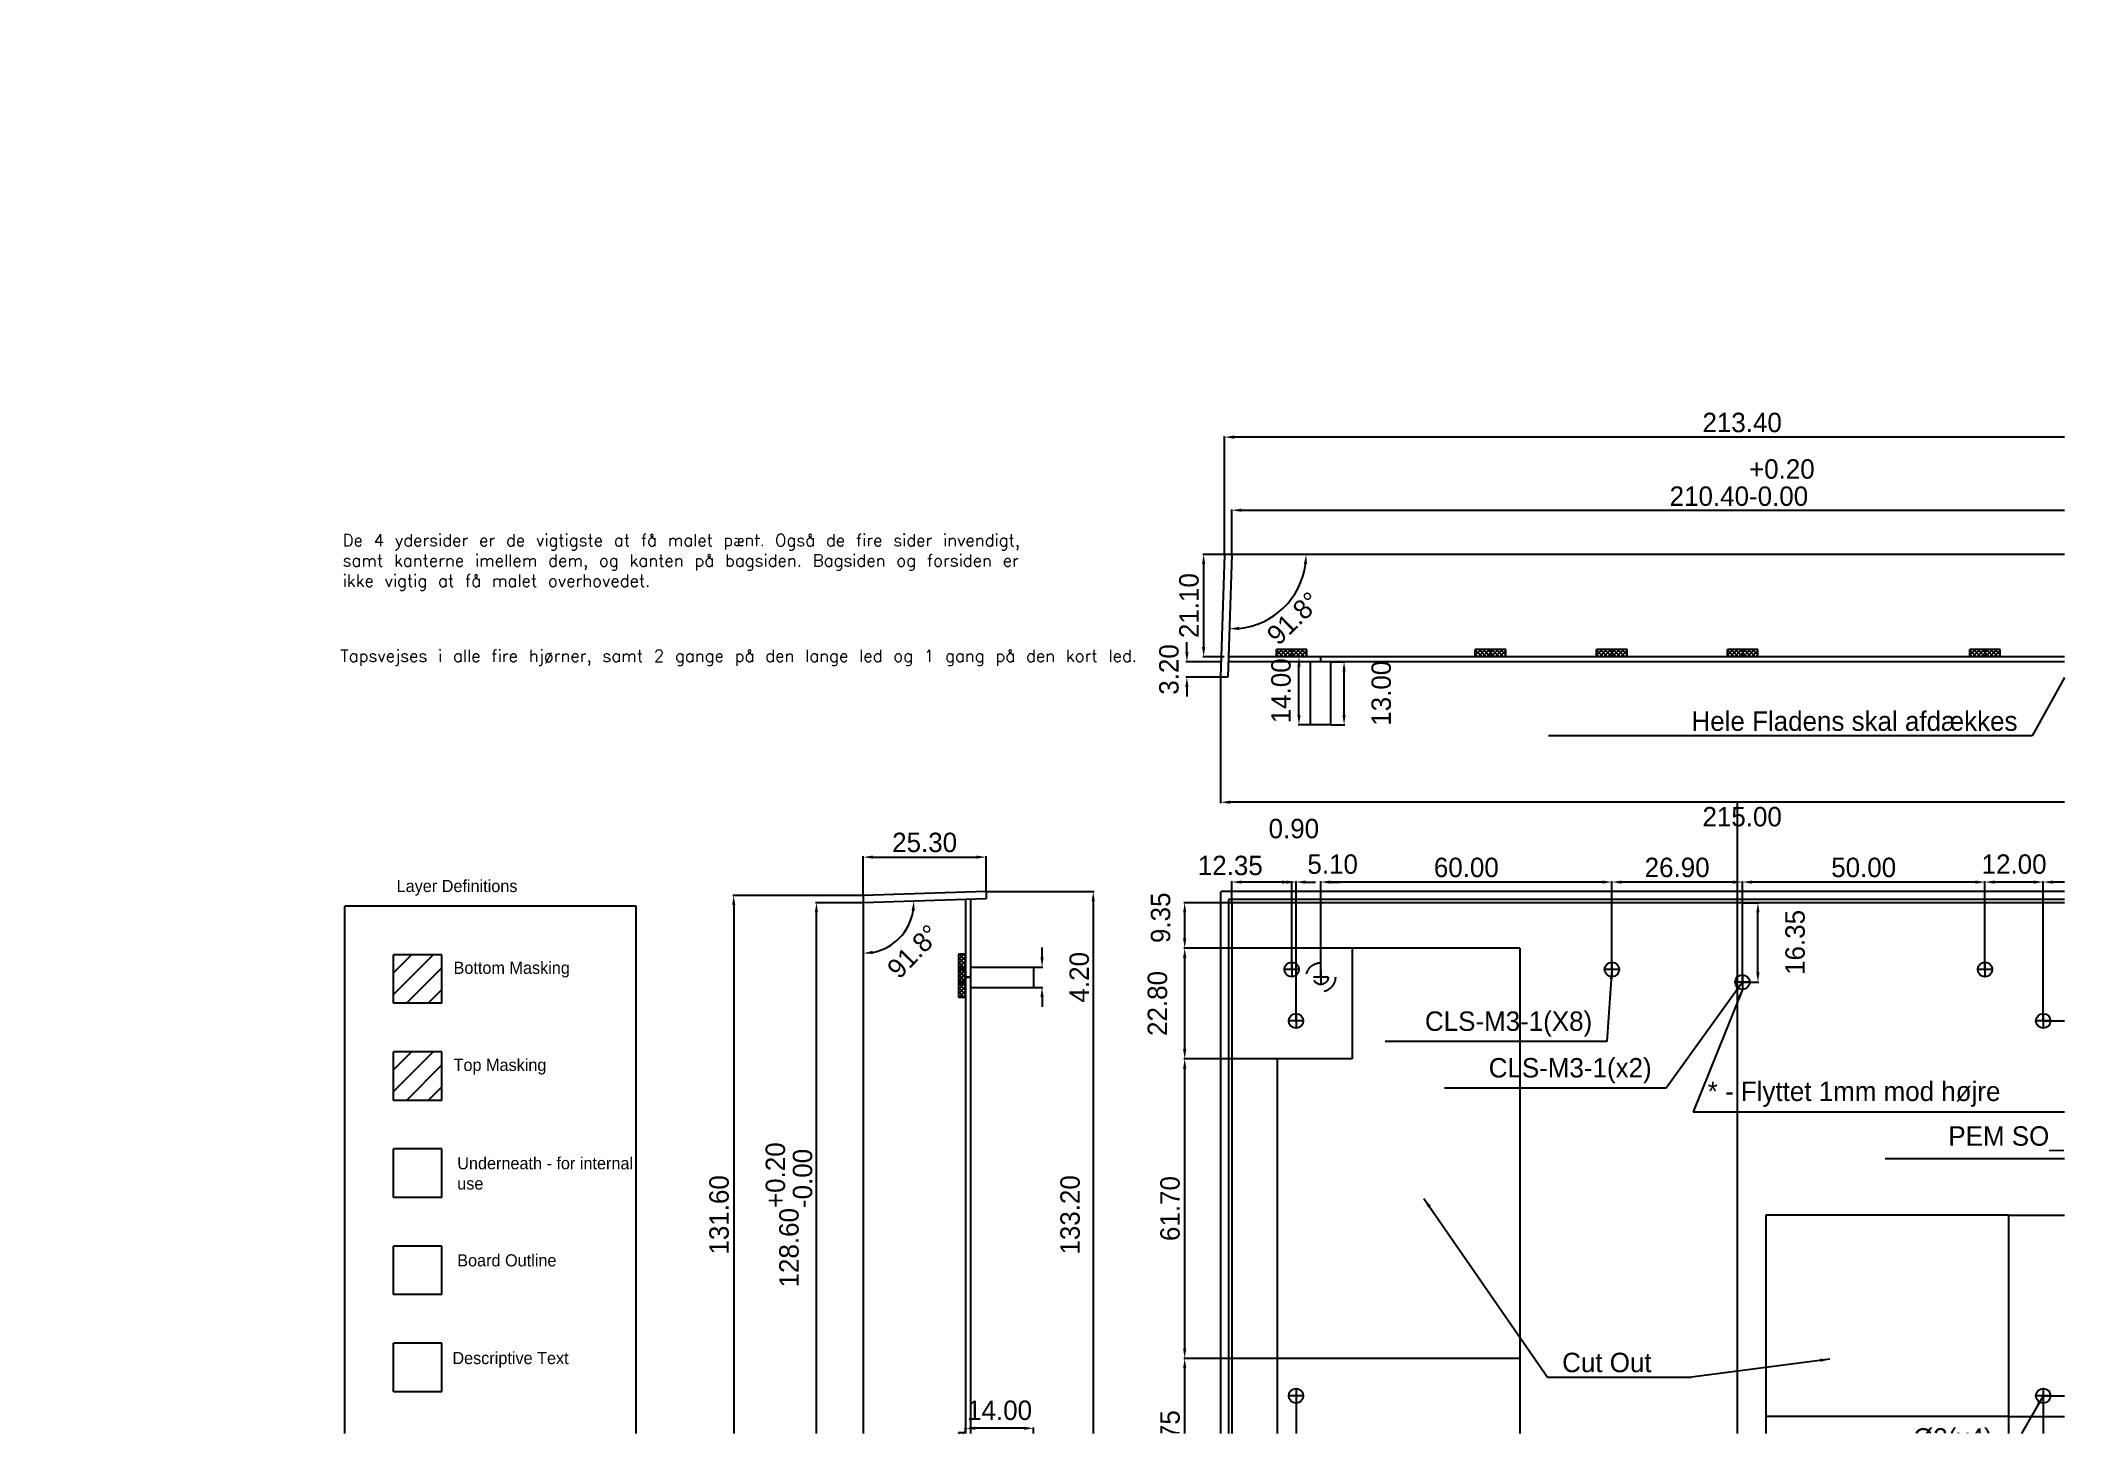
# Paper-space layout 'Layout1' of a CAD drawing. Header units: millimetres. Extents: x 28 to 255, y 20 to 176.
# The model-space entities are those that its viewports show. They can reach past a viewport. Long polylines and large blocks are cut down to what shows.
import ezdxf

# ---------------------------------------------------------------- set-up
doc = ezdxf.new("R2010")
doc.units = ezdxf.units.MM
doc.header["$MEASUREMENT"] = 0
doc.linetypes.add('ACAD_ISO03W100', pattern=[30, 12, -18])
for name, color, linetype in [('Bottom Masking', 10, 'Continuous'), ('Descriptive Text', 8, 'Continuous'), ('Dimensions', 140, 'Continuous'), ('display_hidden', 2, 'ACAD_ISO03W100'), ('Main Layer', 250, 'Continuous'), ('Top Masking', 200, 'Continuous'), ('underneath', 9, 'Continuous')]:
    doc.layers.add(name, color=color, linetype=linetype)
doc.layers.get('display_hidden').off()
doc.styles.add('DK-Audio', font='ARIAL.TTF')
doc.dimstyles.new('DK-audio', dxfattribs={"dimtxt": 4, "dimasz": 2, "dimexe": 0.18, "dimexo": 0.0625, "dimgap": 1, "dimtad": 2, "dimzin": 0, "dimdsep": 46, "dimtxsty": 'Standard', "dimcen": 5, "dimadec": 1, "dimazin": 0, "dimtfac": 1, "dimtofl": 0, "dimtmove": 2, "dimatfit": 3, "dimfxl": 0, "dimtolj": 1, "dimtzin": 0, "dimarcsym": 0})

psp = doc.layouts.get("Layout1")

msp = doc.modelspace()

# ---------------------------------------------------------------- texts
at = {"insert": (84.465, 78.938), "char_height": 2.5, "width": 25.4979, "attachment_point": 1}
msp.add_mtext('Board Outline', dxfattribs=at)
at = {"layer": 'Bottom Masking', "insert": (83.707, 139.199), "char_height": 2.5, "width": 22.8485, "attachment_point": 1}
msp.add_mtext('Bottom Masking', dxfattribs=at)
at = {"layer": 'Descriptive Text', "ltscale": 0.1, "char_height": 2.5, "attachment_point": 1, "style": 'DK-Audio'}
for s, insert, width in [('{\\Ftxt.shx;De 4 ydersider er de vigtigste at få malet pænt. Også de fire sider invendigt, samt kanterne imellem dem, og kanten på bagsiden. Bagsiden og forsiden er ikke vigtig at få malet overhovedet.}', (60.839, 227.267), 151.31932), ('{\\Ftxt.shx;Tapsvejses i alle fire hjørner, samt 2 gange på den lange led og 1 gang på den kort led.}', (60.392, 203.461), 160.81644)]:
    msp.add_mtext(s, dxfattribs=dict(at, insert=insert, width=width))
at = {"layer": 'Descriptive Text', "ltscale": 0.1, "char_height": 4}
for s, insert, attachment_point in [('\\A1;Hele Fladens skal afdækkes', (406.05, 186.7), 9), ('CLS-M3-1(X8)', (318.4, 123.75), 9), ('\\A1;CLS-M3-1(x2)', (330.65, 114.15), 9), ('* - Flyttet 1mm mod højre', (342.2, 109.3), 7), ('PEM SO_M3-14(x4)', (439.95, 100.1), 9), ('Cut Out', (312.2, 54.6), 7), ('Ø3(x4)', (400.9, 37.9), 9)]:
    msp.add_mtext(s, dxfattribs=dict(at, insert=insert, attachment_point=attachment_point))
at = {"layer": 'Descriptive Text', "char_height": 2.5, "attachment_point": 1}
for s, insert, width in [('Layer Definitions', (71.976, 156.05), 44.3157), ('Descriptive Text', (83.466, 58.815), 25.4979)]:
    msp.add_mtext(s, dxfattribs=dict(at, insert=insert, width=width))
at = {"layer": 'Top Masking', "insert": (83.707, 119.199), "char_height": 2.5, "width": 22.8485, "attachment_point": 1}
msp.add_mtext('Top Masking', dxfattribs=at)
at = {"layer": 'underneath', "insert": (84.465, 98.938), "char_height": 2.5, "width": 36.8508, "attachment_point": 1}
msp.add_mtext('Underneath - for internal use', dxfattribs=at)

# ---------------------------------------------------------------- blocks, each defined once
blk = doc.blocks.new('*D20')
at = {"layer": 'DEFPOINTS', "color": 0, "ltscale": 0.1}
for p in [(303.45, 57.5), (348.35, 39), (303.45, 12.25)]:
    blk.add_point(p, dxfattribs=at)
at = {"layer": 'Dimensions', "color": 0, "lineweight": -2, "ltscale": 0.1}
for p, q in [((303.45, 57.44), (303.45, 12.07)), ((348.35, 38.94), (348.35, 12.07)), ((346.35, 12.25), (305.45, 12.25))]:
    blk.add_line(p, q, dxfattribs=at)
at = {"layer": 'Dimensions', "color": 0, "ltscale": 0.1}
for points in [[(305.45, 12.58), (305.45, 11.92), (303.45, 12.25)], [(346.35, 12.58), (346.35, 11.92), (348.35, 12.25)]]:
    blk.add_solid(points, dxfattribs=at)
at = {"layer": 'Dimensions', "color": 0, "ltscale": 0.1, "insert": (325.9, 9.25), "char_height": 4, "attachment_point": 5}
blk.add_mtext('\\A1;44.90', dxfattribs=at)
blk = doc.blocks.new('*D21')
at = {"layer": 'DEFPOINTS', "color": 0, "ltscale": 0.1}
for p in [(241.8, 197.8), (456.8, 197.8), (241.8, 172.05)]:
    blk.add_point(p, dxfattribs=at)
at = {"layer": 'Dimensions', "color": 0, "lineweight": -2, "ltscale": 0.1}
for p, q in [((241.8, 197.74), (241.8, 171.87)), ((456.8, 197.74), (456.8, 171.87)), ((454.8, 172.05), (243.8, 172.05))]:
    blk.add_line(p, q, dxfattribs=at)
at = {"layer": 'Dimensions', "color": 0, "ltscale": 0.1}
for points in [[(243.8, 172.38), (243.8, 171.72), (241.8, 172.05)], [(454.8, 172.38), (454.8, 171.72), (456.8, 172.05)]]:
    blk.add_solid(points, dxfattribs=at)
at = {"layer": 'Dimensions', "color": 0, "ltscale": 0.1, "insert": (349.3, 169.05), "char_height": 4, "attachment_point": 5}
blk.add_mtext('\\A1;215.00', dxfattribs=at)
blk = doc.blocks.new('*D22')
at = {"layer": 'DEFPOINTS', "color": 0, "ltscale": 0.1}
for p in [(454.5, 232.2), (244.1, 223.1), (454.5, 223.1)]:
    blk.add_point(p, dxfattribs=at)
at = {"layer": 'Dimensions', "color": 0, "lineweight": -2, "ltscale": 0.1}
for p, q in [((244.1, 223.16), (244.1, 232.38)), ((246.1, 232.2), (452.5, 232.2)), ((454.5, 223.16), (454.5, 232.38))]:
    blk.add_line(p, q, dxfattribs=at)
at = {"layer": 'Dimensions', "color": 0, "ltscale": 0.1}
for points in [[(246.1, 232.53), (246.1, 231.87), (244.1, 232.2)], [(452.5, 232.53), (452.5, 231.87), (454.5, 232.2)]]:
    blk.add_solid(points, dxfattribs=at)
at = {"layer": 'Dimensions', "color": 0, "ltscale": 0.1, "insert": (349.3, 237.87), "char_height": 4, "attachment_point": 5}
blk.add_mtext('210.40\\S+0.20^ -0.00;', dxfattribs=at)
blk = doc.blocks.new('*D23')
at = {"layer": 'DEFPOINTS', "color": 0, "ltscale": 0.1}
for p in [(242.6, 247.25), (242.6, 223.1), (456, 223.1)]:
    blk.add_point(p, dxfattribs=at)
at = {"layer": 'Dimensions', "color": 0, "lineweight": -2, "ltscale": 0.1}
for p, q in [((242.6, 223.16), (242.6, 247.43)), ((454, 247.25), (244.6, 247.25)), ((456, 223.16), (456, 247.43))]:
    blk.add_line(p, q, dxfattribs=at)
at = {"layer": 'Dimensions', "color": 0, "ltscale": 0.1}
for points in [[(244.6, 247.58), (244.6, 246.92), (242.6, 247.25)], [(454, 247.58), (454, 246.92), (456, 247.25)]]:
    blk.add_solid(points, dxfattribs=at)
at = {"layer": 'Dimensions', "color": 0, "ltscale": 0.1, "insert": (349.3, 250.25), "char_height": 4, "attachment_point": 5}
blk.add_mtext('\\A1;213.40', dxfattribs=at)
blk = doc.blocks.new('*D24')
at = {"layer": 'DEFPOINTS', "color": 0, "ltscale": 0.1}
for p in [(242.6, 223.1), (244.1, 223.1), (456, 223.1), (251.48, 209.67), (243.3, 197.8)]:
    blk.add_point(p, dxfattribs=at)
at = {"layer": 'Dimensions', "color": 0, "lineweight": -2, "ltscale": 0.1}
blk.add_arc((244.1, 223.1), 15.33, 275.6705, 352.5183, dxfattribs=at)
at = {"layer": 'Dimensions', "color": 0, "ltscale": 0.1}
for points in [[(258.96, 221.13), (259.63, 221.08), (259.43, 223.1)], [(245.63, 207.51), (245.6, 208.18), (243.62, 207.78)]]:
    blk.add_solid(points, dxfattribs=at)
at = {"layer": 'Dimensions', "color": 0, "ltscale": 0.1, "insert": (256.85, 209.94), "char_height": 4, "attachment_point": 5, "rotation": 44.0944}
blk.add_mtext('\\A1;91.8°', dxfattribs=at)
blk = doc.blocks.new('*D25')
at = {"layer": 'DEFPOINTS', "color": 0, "ltscale": 0.1}
for p in [(257.35, 49.8), (256.45, 35.6), (256.45, 12.25)]:
    blk.add_point(p, dxfattribs=at)
at = {"layer": 'Dimensions', "color": 0, "lineweight": -2, "ltscale": 0.1}
for p, q in [((257.35, 49.74), (257.35, 12.07)), ((256.45, 35.54), (256.45, 12.07)), ((254.45, 12.25), (252.45, 12.25)), ((259.35, 12.25), (261.35, 12.25))]:
    blk.add_line(p, q, dxfattribs=at)
at = {"layer": 'Dimensions', "color": 0, "ltscale": 0.1}
for points in [[(254.45, 12.58), (254.45, 11.92), (256.45, 12.25)], [(259.35, 12.58), (259.35, 11.92), (257.35, 12.25)]]:
    blk.add_solid(points, dxfattribs=at)
at = {"layer": 'Dimensions', "color": 0, "ltscale": 0.1, "insert": (256.9, -3.9), "char_height": 4, "attachment_point": 5}
blk.add_mtext('\\A1;0.90', dxfattribs=at)
blk = doc.blocks.new('*D26')
at = {"layer": 'DEFPOINTS', "color": 0, "ltscale": 0.1}
for p in [(193.45, 153.65), (193.45, 20.45), (215.55, 20.45)]:
    blk.add_point(p, dxfattribs=at)
at = {"layer": 'Dimensions', "color": 0, "lineweight": -2, "ltscale": 0.1}
for p, q in [((193.51, 153.65), (215.73, 153.65)), ((215.55, 151.65), (215.55, 22.45)), ((193.51, 20.45), (215.73, 20.45))]:
    blk.add_line(p, q, dxfattribs=at)
at = {"layer": 'Dimensions', "color": 0, "ltscale": 0.1}
for points in [[(215.22, 151.65), (215.88, 151.65), (215.55, 153.65)], [(215.22, 22.45), (215.88, 22.45), (215.55, 20.45)]]:
    blk.add_solid(points, dxfattribs=at)
at = {"layer": 'Dimensions', "color": 0, "ltscale": 0.1, "insert": (210.8, 87.05), "char_height": 4, "attachment_point": 5, "rotation": 90}
blk.add_mtext('\\A1;133.20', dxfattribs=at)
blk = doc.blocks.new('*D27')
at = {"layer": 'DEFPOINTS', "color": 0, "ltscale": 0.1}
for p in [(189.25, 43.1), (189.25, 40.2), (203.25, 40.2)]:
    blk.add_point(p, dxfattribs=at)
at = {"layer": 'Dimensions', "color": 0, "lineweight": -2, "ltscale": 0.1}
for p, q in [((189.25, 40.26), (189.25, 43.28)), ((201.25, 43.1), (191.25, 43.1)), ((203.25, 40.26), (203.25, 43.28))]:
    blk.add_line(p, q, dxfattribs=at)
at = {"layer": 'Dimensions', "color": 0, "ltscale": 0.1}
for points in [[(191.25, 43.43), (191.25, 42.77), (189.25, 43.1)], [(201.25, 43.43), (201.25, 42.77), (203.25, 43.1)]]:
    blk.add_solid(points, dxfattribs=at)
at = {"layer": 'Dimensions', "color": 0, "ltscale": 0.1, "insert": (196.25, 46.78), "char_height": 4, "attachment_point": 5}
blk.add_mtext('\\A1;14.00', dxfattribs=at)
blk = doc.blocks.new('*D29')
at = {"layer": 'DEFPOINTS', "color": 0, "ltscale": 0.1}
for p in [(168.15, 152.85), (141.45, 21.25), (168.15, 21.25)]:
    blk.add_point(p, dxfattribs=at)
at = {"layer": 'Dimensions', "color": 0, "lineweight": -2, "ltscale": 0.1}
for p, q in [((168.09, 152.85), (141.27, 152.85)), ((141.45, 150.85), (141.45, 23.25)), ((168.09, 21.25), (141.27, 21.25))]:
    blk.add_line(p, q, dxfattribs=at)
at = {"layer": 'Dimensions', "color": 0, "ltscale": 0.1}
for points in [[(141.12, 150.85), (141.78, 150.85), (141.45, 152.85)], [(141.12, 23.25), (141.78, 23.25), (141.45, 21.25)]]:
    blk.add_solid(points, dxfattribs=at)
at = {"layer": 'Dimensions', "color": 0, "ltscale": 0.1, "insert": (138.45, 87.05), "char_height": 4, "attachment_point": 5, "rotation": 90}
blk.add_mtext('\\A1;131.60', dxfattribs=at)
blk = doc.blocks.new('*D30')
at = {"layer": 'DEFPOINTS', "color": 0, "ltscale": 0.1}
for p in [(168.15, 152.85), (168.15, 151.35), (193.45, 152.15), (173.46, 142.38), (168.15, 21.25)]:
    blk.add_point(p, dxfattribs=at)
at = {"layer": 'Dimensions', "color": 0, "lineweight": -2, "ltscale": 0.1}
blk.add_arc((168.15, 151.35), 10.42, 281.0136, 350.7975, dxfattribs=at)
at = {"layer": 'Dimensions', "color": 0, "ltscale": 0.1}
for points in [[(178.1, 149.7), (178.77, 149.66), (178.57, 151.68)], [(170.17, 140.79), (170.11, 141.45), (168.15, 140.93)]]:
    blk.add_solid(points, dxfattribs=at)
at = {"layer": 'Dimensions', "color": 0, "ltscale": 0.1, "insert": (178.51, 141.31), "char_height": 4, "attachment_point": 5, "rotation": 45.9056}
blk.add_mtext('\\A1;91.8°', dxfattribs=at)
blk = doc.blocks.new('*D31')
at = {"layer": 'DEFPOINTS', "color": 0, "ltscale": 0.1}
for p in [(158.5, 151.35), (168.15, 151.35), (168.15, 22.75)]:
    blk.add_point(p, dxfattribs=at)
at = {"layer": 'Dimensions', "color": 0, "lineweight": -2, "ltscale": 0.1}
for p, q in [((168.09, 151.35), (158.32, 151.35)), ((158.5, 24.75), (158.5, 149.35)), ((168.09, 22.75), (158.32, 22.75))]:
    blk.add_line(p, q, dxfattribs=at)
at = {"layer": 'Dimensions', "color": 0, "ltscale": 0.1}
for points in [[(158.17, 149.35), (158.83, 149.35), (158.5, 151.35)], [(158.17, 24.75), (158.83, 24.75), (158.5, 22.75)]]:
    blk.add_solid(points, dxfattribs=at)
at = {"layer": 'Dimensions', "color": 0, "ltscale": 0.1, "insert": (152.83, 87.05), "char_height": 4, "attachment_point": 5, "rotation": 90}
blk.add_mtext('\\A1;128.60\\S+0.20^ -0.00;', dxfattribs=at)
blk = doc.blocks.new('*D34')
at = {"layer": 'DEFPOINTS', "color": 0, "ltscale": 0.1}
for p in [(193.45, 160.75), (168.15, 152.85), (193.45, 153.65)]:
    blk.add_point(p, dxfattribs=at)
at = {"layer": 'Dimensions', "color": 0, "lineweight": -2, "ltscale": 0.1}
for p, q in [((168.15, 152.91), (168.15, 160.93)), ((170.15, 160.75), (191.45, 160.75)), ((193.45, 153.71), (193.45, 160.93))]:
    blk.add_line(p, q, dxfattribs=at)
at = {"layer": 'Dimensions', "color": 0, "ltscale": 0.1}
for points in [[(170.15, 161.08), (170.15, 160.42), (168.15, 160.75)], [(191.45, 161.08), (191.45, 160.42), (193.45, 160.75)]]:
    blk.add_solid(points, dxfattribs=at)
at = {"layer": 'Dimensions', "color": 0, "ltscale": 0.1, "insert": (180.8, 163.75), "char_height": 4, "attachment_point": 5}
blk.add_mtext('\\A1;25.30', dxfattribs=at)
blk = doc.blocks.new('*D35')
at = {"layer": 'DEFPOINTS', "color": 0, "ltscale": 0.1}
for p in [(234.4, 151.35), (244.1, 151.35), (268.95, 142)]:
    blk.add_point(p, dxfattribs=at)
at = {"layer": 'Dimensions', "color": 0, "lineweight": -2, "ltscale": 0.1}
for p, q in [((244.04, 151.35), (234.22, 151.35)), ((234.4, 144), (234.4, 149.35)), ((268.89, 142), (234.22, 142))]:
    blk.add_line(p, q, dxfattribs=at)
at = {"layer": 'Dimensions', "color": 0, "ltscale": 0.1}
for points in [[(234.07, 149.35), (234.73, 149.35), (234.4, 151.35)], [(234.07, 144), (234.73, 144), (234.4, 142)]]:
    blk.add_solid(points, dxfattribs=at)
at = {"layer": 'Dimensions', "color": 0, "ltscale": 0.1, "insert": (229.45, 148.25), "char_height": 4, "attachment_point": 5, "rotation": 90}
blk.add_mtext('\\A1;9.35', dxfattribs=at)
blk = doc.blocks.new('*D37')
at = {"layer": 'DEFPOINTS', "color": 0, "ltscale": 0.1}
for p in [(234.4, 119.2), (253.45, 119.2), (253.45, 57.5)]:
    blk.add_point(p, dxfattribs=at)
at = {"layer": 'Dimensions', "color": 0, "lineweight": -2, "ltscale": 0.1}
for p, q in [((253.39, 119.2), (234.22, 119.2)), ((234.4, 59.5), (234.4, 117.2)), ((253.39, 57.5), (234.22, 57.5))]:
    blk.add_line(p, q, dxfattribs=at)
at = {"layer": 'Dimensions', "color": 0, "ltscale": 0.1}
for points in [[(234.07, 117.2), (234.73, 117.2), (234.4, 119.2)], [(234.07, 59.5), (234.73, 59.5), (234.4, 57.5)]]:
    blk.add_solid(points, dxfattribs=at)
at = {"layer": 'Dimensions', "color": 0, "ltscale": 0.1, "insert": (231.4, 88.35), "char_height": 4, "attachment_point": 5, "rotation": 90}
blk.add_mtext('\\A1;61.70', dxfattribs=at)
blk = doc.blocks.new('*D38')
at = {"layer": 'DEFPOINTS', "color": 0, "ltscale": 0.1}
for p in [(234.4, 57.5), (253.45, 57.5), (244.1, 22.75)]:
    blk.add_point(p, dxfattribs=at)
at = {"layer": 'Dimensions', "color": 0, "lineweight": -2, "ltscale": 0.1}
for p, q in [((253.39, 57.5), (234.22, 57.5)), ((234.4, 24.75), (234.4, 55.5)), ((244.04, 22.75), (234.22, 22.75))]:
    blk.add_line(p, q, dxfattribs=at)
at = {"layer": 'Dimensions', "color": 0, "ltscale": 0.1}
for points in [[(234.07, 55.5), (234.73, 55.5), (234.4, 57.5)], [(234.07, 24.75), (234.73, 24.75), (234.4, 22.75)]]:
    blk.add_solid(points, dxfattribs=at)
at = {"layer": 'Dimensions', "color": 0, "ltscale": 0.1, "insert": (231.4, 40.12), "char_height": 4, "attachment_point": 5, "rotation": 90}
blk.add_mtext('\\A1;34.75', dxfattribs=at)
blk = doc.blocks.new('*D39')
at = {"layer": 'DEFPOINTS', "color": 0, "ltscale": 0.1}
for p in [(253.45, 57.5), (244.1, 22.75), (244.1, 12.25)]:
    blk.add_point(p, dxfattribs=at)
at = {"layer": 'Dimensions', "color": 0, "lineweight": -2, "ltscale": 0.1}
for p, q in [((253.45, 57.44), (253.45, 12.07)), ((244.1, 22.69), (244.1, 12.07)), ((251.45, 12.25), (246.1, 12.25))]:
    blk.add_line(p, q, dxfattribs=at)
at = {"layer": 'Dimensions', "color": 0, "ltscale": 0.1}
for points in [[(246.1, 12.58), (246.1, 11.92), (244.1, 12.25)], [(251.45, 12.58), (251.45, 11.92), (253.45, 12.25)]]:
    blk.add_solid(points, dxfattribs=at)
at = {"layer": 'Dimensions', "color": 0, "ltscale": 0.1, "insert": (241.15, 9.7), "char_height": 4, "attachment_point": 5}
blk.add_mtext('\\A1;9.35', dxfattribs=at)
blk = doc.blocks.new('*D40')
at = {"layer": 'DEFPOINTS', "color": 0, "ltscale": 0.1}
for p in [(253.45, 57.5), (256.45, 35.6), (253.45, 12.25)]:
    blk.add_point(p, dxfattribs=at)
at = {"layer": 'Dimensions', "color": 0, "lineweight": -2, "ltscale": 0.1}
for p, q in [((253.45, 57.44), (253.45, 12.07)), ((256.45, 35.54), (256.45, 12.07)), ((251.45, 12.25), (249.45, 12.25)), ((258.45, 12.25), (260.45, 12.25))]:
    blk.add_line(p, q, dxfattribs=at)
at = {"layer": 'Dimensions', "color": 0, "ltscale": 0.1}
for points in [[(251.45, 12.58), (251.45, 11.92), (253.45, 12.25)], [(258.45, 12.58), (258.45, 11.92), (256.45, 12.25)]]:
    blk.add_solid(points, dxfattribs=at)
at = {"layer": 'Dimensions', "color": 0, "ltscale": 0.1, "insert": (253.75, 4.57), "char_height": 4, "attachment_point": 5}
blk.add_mtext('\\A1;3.00', dxfattribs=at)
blk = doc.blocks.new('*D41')
at = {"layer": 'DEFPOINTS', "color": 0, "ltscale": 0.1}
for p in [(257.35, 49.8), (262.45, 38.1), (257.35, 12.25)]:
    blk.add_point(p, dxfattribs=at)
at = {"layer": 'Dimensions', "color": 0, "lineweight": -2, "ltscale": 0.1}
for p, q in [((257.35, 49.74), (257.35, 12.07)), ((262.45, 38.04), (262.45, 12.07)), ((255.35, 12.25), (253.35, 12.25)), ((264.45, 12.25), (266.45, 12.25))]:
    blk.add_line(p, q, dxfattribs=at)
at = {"layer": 'Dimensions', "color": 0, "ltscale": 0.1}
for points in [[(255.35, 12.58), (255.35, 11.92), (257.35, 12.25)], [(264.45, 12.58), (264.45, 11.92), (262.45, 12.25)]]:
    blk.add_solid(points, dxfattribs=at)
at = {"layer": 'Dimensions', "color": 0, "ltscale": 0.1, "insert": (263.4, 8.05), "char_height": 4, "attachment_point": 5}
blk.add_mtext('\\A1;5.10', dxfattribs=at)
blk = doc.blocks.new('*D42')
at = {"layer": 'DEFPOINTS', "color": 0, "ltscale": 0.1}
for p in [(234.4, 142), (268.95, 142), (253.45, 119.2)]:
    blk.add_point(p, dxfattribs=at)
at = {"layer": 'Dimensions', "color": 0, "lineweight": -2, "ltscale": 0.1}
for p, q in [((268.89, 142), (234.22, 142)), ((234.4, 121.2), (234.4, 140)), ((253.39, 119.2), (234.22, 119.2))]:
    blk.add_line(p, q, dxfattribs=at)
at = {"layer": 'Dimensions', "color": 0, "ltscale": 0.1}
for points in [[(234.07, 140), (234.73, 140), (234.4, 142)], [(234.07, 121.2), (234.73, 121.2), (234.4, 119.2)]]:
    blk.add_solid(points, dxfattribs=at)
at = {"layer": 'Dimensions', "color": 0, "ltscale": 0.1, "insert": (228.8, 130.6), "char_height": 4, "attachment_point": 5, "rotation": 90}
blk.add_mtext('\\A1;22.80', dxfattribs=at)
blk = doc.blocks.new('*D43')
at = {"layer": 'DEFPOINTS', "color": 0, "ltscale": 0.1}
for p in [(203.25, 138.1), (203.25, 133.9), (205, 133.9)]:
    blk.add_point(p, dxfattribs=at)
at = {"layer": 'Dimensions', "color": 0, "lineweight": -2, "ltscale": 0.1}
for p, q in [((205, 140.1), (205, 142.1)), ((203.31, 138.1), (205.18, 138.1)), ((203.31, 133.9), (205.18, 133.9)), ((205, 131.9), (205, 129.9))]:
    blk.add_line(p, q, dxfattribs=at)
at = {"layer": 'Dimensions', "color": 0, "ltscale": 0.1}
for points in [[(204.67, 140.1), (205.33, 140.1), (205, 138.1)], [(204.67, 131.9), (205.33, 131.9), (205, 133.9)]]:
    blk.add_solid(points, dxfattribs=at)
at = {"layer": 'Dimensions', "color": 0, "ltscale": 0.1, "insert": (212.68, 136), "char_height": 4, "attachment_point": 5, "rotation": 90}
blk.add_mtext('\\A1;4.20', dxfattribs=at)
blk = doc.blocks.new('*D44')
at = {"layer": 'DEFPOINTS', "color": 0, "ltscale": 0.1}
for p in [(303.45, 57.5), (297.45, 35.6), (297.45, 12.25)]:
    blk.add_point(p, dxfattribs=at)
at = {"layer": 'Dimensions', "color": 0, "lineweight": -2, "ltscale": 0.1}
for p, q in [((303.45, 57.44), (303.45, 12.07)), ((297.45, 35.54), (297.45, 12.07)), ((301.45, 12.25), (299.45, 12.25))]:
    blk.add_line(p, q, dxfattribs=at)
at = {"layer": 'Dimensions', "color": 0, "ltscale": 0.1}
for points in [[(299.45, 12.58), (299.45, 11.92), (297.45, 12.25)], [(301.45, 12.58), (301.45, 11.92), (303.45, 12.25)]]:
    blk.add_solid(points, dxfattribs=at)
at = {"layer": 'Dimensions', "color": 0, "ltscale": 0.1, "insert": (300.45, 4.57), "char_height": 4, "attachment_point": 5}
blk.add_mtext('\\A1;6.00', dxfattribs=at)
blk = doc.blocks.new('*D45')
at = {"layer": 'DEFPOINTS', "color": 0, "ltscale": 0.1}
for p in [(264.55, 201), (267.25, 201), (264.55, 188)]:
    blk.add_point(p, dxfattribs=at)
at = {"layer": 'Dimensions', "color": 0, "lineweight": -2, "ltscale": 0.1}
for p, q in [((264.61, 201), (267.43, 201)), ((267.25, 190), (267.25, 199)), ((264.61, 188), (267.43, 188))]:
    blk.add_line(p, q, dxfattribs=at)
at = {"layer": 'Dimensions', "color": 0, "ltscale": 0.1}
for points in [[(266.92, 199), (267.58, 199), (267.25, 201)], [(266.92, 190), (267.58, 190), (267.25, 188)]]:
    blk.add_solid(points, dxfattribs=at)
at = {"layer": 'Dimensions', "color": 0, "ltscale": 0.1, "insert": (274.93, 194.5), "char_height": 4, "attachment_point": 5, "rotation": 90}
blk.add_mtext('\\A1;13.00', dxfattribs=at)
blk = doc.blocks.new('*D46')
at = {"layer": 'DEFPOINTS', "color": 0, "ltscale": 0.1}
for p in [(242.6, 223.1), (238.3, 202), (242.6, 202)]:
    blk.add_point(p, dxfattribs=at)
at = {"layer": 'Dimensions', "color": 0, "lineweight": -2, "ltscale": 0.1}
for p, q in [((242.54, 223.1), (238.12, 223.1)), ((238.3, 221.1), (238.3, 204)), ((242.54, 202), (238.12, 202))]:
    blk.add_line(p, q, dxfattribs=at)
at = {"layer": 'Dimensions', "color": 0, "ltscale": 0.1}
for points in [[(237.97, 221.1), (238.63, 221.1), (238.3, 223.1)], [(237.97, 204), (238.63, 204), (238.3, 202)]]:
    blk.add_solid(points, dxfattribs=at)
at = {"layer": 'Dimensions', "color": 0, "ltscale": 0.1, "insert": (235.3, 212.55), "char_height": 4, "attachment_point": 5, "rotation": 90}
blk.add_mtext('\\A1;21.10', dxfattribs=at)
blk = doc.blocks.new('*D47')
at = {"layer": 'DEFPOINTS', "color": 0, "ltscale": 0.1}
for p in [(241.9, 201), (234.85, 197.8), (241.9, 197.8)]:
    blk.add_point(p, dxfattribs=at)
at = {"layer": 'Dimensions', "color": 0, "lineweight": -2, "ltscale": 0.1}
for p, q in [((234.85, 203), (234.85, 205)), ((241.84, 201), (234.67, 201)), ((241.84, 197.8), (234.67, 197.8)), ((234.85, 195.8), (234.85, 193.8))]:
    blk.add_line(p, q, dxfattribs=at)
at = {"layer": 'Dimensions', "color": 0, "ltscale": 0.1}
for points in [[(234.52, 203), (235.18, 203), (234.85, 201)], [(234.52, 195.8), (235.18, 195.8), (234.85, 197.8)]]:
    blk.add_solid(points, dxfattribs=at)
at = {"layer": 'Dimensions', "color": 0, "ltscale": 0.1, "insert": (231.17, 199.4), "char_height": 4, "attachment_point": 5, "rotation": 90}
blk.add_mtext('\\A1;3.20', dxfattribs=at)
blk = doc.blocks.new('*D48')
at = {"layer": 'DEFPOINTS', "color": 0, "ltscale": 0.1}
for p in [(257.95, 202), (260.35, 202), (260.35, 188)]:
    blk.add_point(p, dxfattribs=at)
at = {"layer": 'Dimensions', "color": 0, "lineweight": -2, "ltscale": 0.1}
for p, q in [((260.29, 202), (257.77, 202)), ((257.95, 190), (257.95, 200)), ((260.29, 188), (257.77, 188))]:
    blk.add_line(p, q, dxfattribs=at)
at = {"layer": 'Dimensions', "color": 0, "ltscale": 0.1}
for points in [[(257.62, 200), (258.28, 200), (257.95, 202)], [(257.62, 190), (258.28, 190), (257.95, 188)]]:
    blk.add_solid(points, dxfattribs=at)
at = {"layer": 'Dimensions', "color": 0, "ltscale": 0.1, "insert": (254.27, 195), "char_height": 4, "attachment_point": 5, "rotation": 90}
blk.add_mtext('\\A1;14.00', dxfattribs=at)
blk = doc.blocks.new('*D50')
at = {"layer": 'DEFPOINTS', "color": 0, "ltscale": 0.1}
for p in [(411.35, 49.8), (434.35, 39), (411.35, 12.25)]:
    blk.add_point(p, dxfattribs=at)
at = {"layer": 'Dimensions', "color": 0, "lineweight": -2, "ltscale": 0.1}
for p, q in [((411.35, 49.74), (411.35, 12.07)), ((434.35, 38.94), (434.35, 12.07)), ((432.35, 12.25), (413.35, 12.25))]:
    blk.add_line(p, q, dxfattribs=at)
at = {"layer": 'Dimensions', "color": 0, "ltscale": 0.1}
for points in [[(413.35, 12.58), (413.35, 11.92), (411.35, 12.25)], [(432.35, 12.58), (432.35, 11.92), (434.35, 12.25)]]:
    blk.add_solid(points, dxfattribs=at)
at = {"layer": 'Dimensions', "color": 0, "ltscale": 0.1, "insert": (422.85, 9.25), "char_height": 4, "attachment_point": 5}
blk.add_mtext('\\A1;23.00', dxfattribs=at)
blk = doc.blocks.new('*D51')
at = {"layer": 'DEFPOINTS', "color": 0, "ltscale": 0.1}
for p in [(404.2, 45.5), (434.35, 39), (467.35, 39)]:
    blk.add_point(p, dxfattribs=at)
at = {"layer": 'Dimensions', "color": 0, "lineweight": -2, "ltscale": 0.1}
for p, q in [((404.26, 45.5), (467.53, 45.5)), ((467.35, 43.5), (467.35, 41)), ((434.41, 39), (467.53, 39))]:
    blk.add_line(p, q, dxfattribs=at)
at = {"layer": 'Dimensions', "color": 0, "ltscale": 0.1}
for points in [[(467.02, 43.5), (467.68, 43.5), (467.35, 45.5)], [(467.02, 41), (467.68, 41), (467.35, 39)]]:
    blk.add_solid(points, dxfattribs=at)
at = {"layer": 'Dimensions', "color": 0, "ltscale": 0.1, "insert": (480.95, 42.25), "char_height": 4, "attachment_point": 5, "rotation": 90}
blk.add_mtext('\\A1;6.50', dxfattribs=at)
blk = doc.blocks.new('*D52')
at = {"layer": 'DEFPOINTS', "color": 0, "ltscale": 0.1}
for p in [(411.35, 49.8), (404.2, 45.5), (467.35, 45.5)]:
    blk.add_point(p, dxfattribs=at)
at = {"layer": 'Dimensions', "color": 0, "lineweight": -2, "ltscale": 0.1}
for p, q in [((467.35, 51.8), (467.35, 53.8)), ((411.41, 49.8), (467.53, 49.8)), ((404.26, 45.5), (467.53, 45.5)), ((467.35, 43.5), (467.35, 41.5))]:
    blk.add_line(p, q, dxfattribs=at)
at = {"layer": 'Dimensions', "color": 0, "ltscale": 0.1}
for points in [[(467.02, 51.8), (467.68, 51.8), (467.35, 49.8)], [(467.02, 43.5), (467.68, 43.5), (467.35, 45.5)]]:
    blk.add_solid(points, dxfattribs=at)
at = {"layer": 'Dimensions', "color": 0, "ltscale": 0.1, "insert": (471.75, 50.95), "char_height": 4, "attachment_point": 5, "rotation": 90}
blk.add_mtext('\\A1;4.30', dxfattribs=at)
blk = doc.blocks.new('*D53')
at = {"layer": 'DEFPOINTS', "color": 0, "ltscale": 0.1}
for p in [(404.2, 87), (411.35, 49.8), (467.35, 49.8)]:
    blk.add_point(p, dxfattribs=at)
at = {"layer": 'Dimensions', "color": 0, "lineweight": -2, "ltscale": 0.1}
for p, q in [((404.26, 87), (467.53, 87)), ((467.35, 85), (467.35, 51.8)), ((411.41, 49.8), (467.53, 49.8))]:
    blk.add_line(p, q, dxfattribs=at)
at = {"layer": 'Dimensions', "color": 0, "ltscale": 0.1}
for points in [[(467.02, 85), (467.68, 85), (467.35, 87)], [(467.02, 51.8), (467.68, 51.8), (467.35, 49.8)]]:
    blk.add_solid(points, dxfattribs=at)
at = {"layer": 'Dimensions', "color": 0, "ltscale": 0.1, "insert": (470.35, 68.4), "char_height": 4, "attachment_point": 5, "rotation": 90}
blk.add_mtext('\\A1;37.20', dxfattribs=at)
blk = doc.blocks.new('*D54')
at = {"layer": 'DEFPOINTS', "color": 0, "ltscale": 0.1}
for p in [(411.35, 127), (404.2, 87), (467.35, 87)]:
    blk.add_point(p, dxfattribs=at)
at = {"layer": 'Dimensions', "color": 0, "lineweight": -2, "ltscale": 0.1}
for p, q in [((411.41, 127), (467.53, 127)), ((467.35, 125), (467.35, 89)), ((404.26, 87), (467.53, 87))]:
    blk.add_line(p, q, dxfattribs=at)
at = {"layer": 'Dimensions', "color": 0, "ltscale": 0.1}
for points in [[(467.02, 125), (467.68, 125), (467.35, 127)], [(467.02, 89), (467.68, 89), (467.35, 87)]]:
    blk.add_solid(points, dxfattribs=at)
at = {"layer": 'Dimensions', "color": 0, "ltscale": 0.1, "insert": (472.35, 107), "char_height": 4, "attachment_point": 5, "rotation": 90}
blk.add_mtext('\\A1;40.00', dxfattribs=at)
blk = doc.blocks.new('*D55')
at = {"layer": 'DEFPOINTS', "color": 0, "ltscale": 0.1}
for p in [(434.35, 135), (411.35, 127), (467.35, 127)]:
    blk.add_point(p, dxfattribs=at)
at = {"layer": 'Dimensions', "color": 0, "lineweight": -2, "ltscale": 0.1}
for p, q in [((434.41, 135), (467.53, 135)), ((467.35, 133), (467.35, 129)), ((411.41, 127), (467.53, 127))]:
    blk.add_line(p, q, dxfattribs=at)
at = {"layer": 'Dimensions', "color": 0, "ltscale": 0.1}
for points in [[(467.02, 133), (467.68, 133), (467.35, 135)], [(467.02, 129), (467.68, 129), (467.35, 127)]]:
    blk.add_solid(points, dxfattribs=at)
at = {"layer": 'Dimensions', "color": 0, "ltscale": 0.1, "insert": (479.3, 123.7), "char_height": 4, "attachment_point": 5, "rotation": 90}
blk.add_mtext('\\A1;8.00', dxfattribs=at)
blk = doc.blocks.new('*D56')
at = {"layer": 'DEFPOINTS', "color": 0, "ltscale": 0.1}
for p in [(354.2, 45.5), (399.35, 35.6), (354.2, 12.25)]:
    blk.add_point(p, dxfattribs=at)
at = {"layer": 'Dimensions', "color": 0, "lineweight": -2, "ltscale": 0.1}
for p, q in [((354.2, 45.44), (354.2, 12.07)), ((399.35, 35.54), (399.35, 12.07)), ((397.35, 12.25), (356.2, 12.25))]:
    blk.add_line(p, q, dxfattribs=at)
at = {"layer": 'Dimensions', "color": 0, "ltscale": 0.1}
for points in [[(356.2, 12.58), (356.2, 11.92), (354.2, 12.25)], [(397.35, 12.58), (397.35, 11.92), (399.35, 12.25)]]:
    blk.add_solid(points, dxfattribs=at)
at = {"layer": 'Dimensions', "color": 0, "ltscale": 0.1, "insert": (376.78, 9.25), "char_height": 4, "attachment_point": 5}
blk.add_mtext('\\A1;45.15', dxfattribs=at)
blk = doc.blocks.new('*D57')
at = {"layer": 'DEFPOINTS', "color": 0, "ltscale": 0.1}
for p in [(354.2, 45.5), (348.35, 39), (348.35, 12.25)]:
    blk.add_point(p, dxfattribs=at)
at = {"layer": 'Dimensions', "color": 0, "lineweight": -2, "ltscale": 0.1}
for p, q in [((354.2, 45.44), (354.2, 12.07)), ((348.35, 38.94), (348.35, 12.07)), ((346.35, 12.25), (344.35, 12.25)), ((356.2, 12.25), (358.2, 12.25))]:
    blk.add_line(p, q, dxfattribs=at)
at = {"layer": 'Dimensions', "color": 0, "ltscale": 0.1}
for points in [[(346.35, 12.58), (346.35, 11.92), (348.35, 12.25)], [(356.2, 12.58), (356.2, 11.92), (354.2, 12.25)]]:
    blk.add_solid(points, dxfattribs=at)
at = {"layer": 'Dimensions', "color": 0, "ltscale": 0.1, "insert": (351.28, 4.57), "char_height": 4, "attachment_point": 5}
blk.add_mtext('\\A1;5.85', dxfattribs=at)
blk = doc.blocks.new('*D58')
at = {"layer": 'DEFPOINTS', "color": 0, "ltscale": 0.1}
for p in [(404.2, 45.5), (399.35, 35.6), (399.35, 12.25)]:
    blk.add_point(p, dxfattribs=at)
at = {"layer": 'Dimensions', "color": 0, "lineweight": -2, "ltscale": 0.1}
for p, q in [((404.2, 45.44), (404.2, 12.07)), ((399.35, 35.54), (399.35, 12.07)), ((397.35, 12.25), (395.35, 12.25)), ((406.2, 12.25), (408.2, 12.25))]:
    blk.add_line(p, q, dxfattribs=at)
at = {"layer": 'Dimensions', "color": 0, "ltscale": 0.1}
for points in [[(397.35, 12.58), (397.35, 11.92), (399.35, 12.25)], [(406.2, 12.58), (406.2, 11.92), (404.2, 12.25)]]:
    blk.add_solid(points, dxfattribs=at)
at = {"layer": 'Dimensions', "color": 0, "ltscale": 0.1, "insert": (401.1, 1.15), "char_height": 4, "attachment_point": 5}
blk.add_mtext('\\A1;4.85', dxfattribs=at)
blk = doc.blocks.new('*D59')
at = {"layer": 'DEFPOINTS', "color": 0, "ltscale": 0.1}
for p in [(411.35, 49.8), (404.2, 45.5), (404.2, 12.25)]:
    blk.add_point(p, dxfattribs=at)
at = {"layer": 'Dimensions', "color": 0, "lineweight": -2, "ltscale": 0.1}
for p, q in [((411.35, 49.74), (411.35, 12.07)), ((404.2, 45.44), (404.2, 12.07)), ((409.35, 12.25), (406.2, 12.25))]:
    blk.add_line(p, q, dxfattribs=at)
at = {"layer": 'Dimensions', "color": 0, "ltscale": 0.1}
for points in [[(406.2, 12.58), (406.2, 11.92), (404.2, 12.25)], [(409.35, 12.58), (409.35, 11.92), (411.35, 12.25)]]:
    blk.add_solid(points, dxfattribs=at)
at = {"layer": 'Dimensions', "color": 0, "ltscale": 0.1, "insert": (407.78, 9.1), "char_height": 4, "attachment_point": 5}
blk.add_mtext('\\A1;7.15', dxfattribs=at)
blk = doc.blocks.new('*D60')
at = {"layer": 'DEFPOINTS', "color": 0, "ltscale": 0.1}
for p in [(349.35, 151.35), (352.55, 151.35), (349.35, 135)]:
    blk.add_point(p, dxfattribs=at)
at = {"layer": 'Dimensions', "color": 0, "lineweight": -2, "ltscale": 0.1}
for p, q in [((349.41, 151.35), (352.73, 151.35)), ((352.55, 137), (352.55, 149.35)), ((349.41, 135), (352.73, 135))]:
    blk.add_line(p, q, dxfattribs=at)
at = {"layer": 'Dimensions', "color": 0, "ltscale": 0.1}
for points in [[(352.22, 149.35), (352.88, 149.35), (352.55, 151.35)], [(352.22, 137), (352.88, 137), (352.55, 135)]]:
    blk.add_solid(points, dxfattribs=at)
at = {"layer": 'Dimensions', "color": 0, "ltscale": 0.1, "insert": (360.23, 143.17), "char_height": 4, "attachment_point": 5, "rotation": 90}
blk.add_mtext('\\A1;16.35', dxfattribs=at)
blk = doc.blocks.new('*D70')
at = {"layer": 'DEFPOINTS', "color": 0, "ltscale": 0.1}
for p in [(411.35, 155.6), (434.35, 135), (411.35, 127)]:
    blk.add_point(p, dxfattribs=at)
at = {"layer": 'Dimensions', "color": 0, "lineweight": -2, "ltscale": 0.1}
for p, q in [((411.35, 127.06), (411.35, 155.78)), ((432.35, 155.6), (413.35, 155.6)), ((434.35, 135.06), (434.35, 155.78))]:
    blk.add_line(p, q, dxfattribs=at)
at = {"layer": 'Dimensions', "color": 0, "ltscale": 0.1}
for points in [[(413.35, 155.93), (413.35, 155.27), (411.35, 155.6)], [(432.35, 155.93), (432.35, 155.27), (434.35, 155.6)]]:
    blk.add_solid(points, dxfattribs=at)
at = {"layer": 'Dimensions', "color": 0, "ltscale": 0.1, "insert": (422.85, 158.6), "char_height": 4, "attachment_point": 5}
blk.add_mtext('\\A1;23.00', dxfattribs=at)
blk = doc.blocks.new('*D71')
at = {"layer": 'DEFPOINTS', "color": 0, "ltscale": 0.1}
for p in [(399.35, 155.6), (399.35, 137.6), (411.35, 127)]:
    blk.add_point(p, dxfattribs=at)
at = {"layer": 'Dimensions', "color": 0, "lineweight": -2, "ltscale": 0.1}
for p, q in [((399.35, 137.66), (399.35, 155.78)), ((409.35, 155.6), (401.35, 155.6)), ((411.35, 127.06), (411.35, 155.78))]:
    blk.add_line(p, q, dxfattribs=at)
at = {"layer": 'Dimensions', "color": 0, "ltscale": 0.1}
for points in [[(401.35, 155.93), (401.35, 155.27), (399.35, 155.6)], [(409.35, 155.93), (409.35, 155.27), (411.35, 155.6)]]:
    blk.add_solid(points, dxfattribs=at)
at = {"layer": 'Dimensions', "color": 0, "ltscale": 0.1, "insert": (405.35, 159.28), "char_height": 4, "attachment_point": 5}
blk.add_mtext('\\A1;12.00', dxfattribs=at)
blk = doc.blocks.new('*D72')
at = {"layer": 'DEFPOINTS', "color": 0, "ltscale": 0.1}
for p in [(349.35, 155.6), (349.35, 135), (399.35, 137.6)]:
    blk.add_point(p, dxfattribs=at)
at = {"layer": 'Dimensions', "color": 0, "lineweight": -2, "ltscale": 0.1}
for p, q in [((349.35, 135.06), (349.35, 155.78)), ((397.35, 155.6), (351.35, 155.6)), ((399.35, 137.66), (399.35, 155.78))]:
    blk.add_line(p, q, dxfattribs=at)
at = {"layer": 'Dimensions', "color": 0, "ltscale": 0.1}
for points in [[(351.35, 155.93), (351.35, 155.27), (349.35, 155.6)], [(397.35, 155.93), (397.35, 155.27), (399.35, 155.6)]]:
    blk.add_solid(points, dxfattribs=at)
at = {"layer": 'Dimensions', "color": 0, "ltscale": 0.1, "insert": (374.35, 158.6), "char_height": 4, "attachment_point": 5}
blk.add_mtext('\\A1;50.00', dxfattribs=at)
blk = doc.blocks.new('*D73')
at = {"layer": 'DEFPOINTS', "color": 0, "ltscale": 0.1}
for p in [(322.45, 155.6), (322.45, 137.6), (349.35, 135)]:
    blk.add_point(p, dxfattribs=at)
at = {"layer": 'Dimensions', "color": 0, "lineweight": -2, "ltscale": 0.1}
for p, q in [((322.45, 137.66), (322.45, 155.78)), ((347.35, 155.6), (324.45, 155.6)), ((349.35, 135.06), (349.35, 155.78))]:
    blk.add_line(p, q, dxfattribs=at)
at = {"layer": 'Dimensions', "color": 0, "ltscale": 0.1}
for points in [[(324.45, 155.93), (324.45, 155.27), (322.45, 155.6)], [(347.35, 155.93), (347.35, 155.27), (349.35, 155.6)]]:
    blk.add_solid(points, dxfattribs=at)
at = {"layer": 'Dimensions', "color": 0, "ltscale": 0.1, "insert": (335.9, 158.6), "char_height": 4, "attachment_point": 5}
blk.add_mtext('\\A1;26.90', dxfattribs=at)
blk = doc.blocks.new('*D74')
at = {"layer": 'DEFPOINTS', "color": 0, "ltscale": 0.1}
for p in [(262.45, 155.6), (262.45, 136), (322.45, 137.6)]:
    blk.add_point(p, dxfattribs=at)
at = {"layer": 'Dimensions', "color": 0, "lineweight": -2, "ltscale": 0.1}
for p, q in [((262.45, 136.06), (262.45, 155.78)), ((320.45, 155.6), (264.45, 155.6)), ((322.45, 137.66), (322.45, 155.78))]:
    blk.add_line(p, q, dxfattribs=at)
at = {"layer": 'Dimensions', "color": 0, "ltscale": 0.1}
for points in [[(264.45, 155.93), (264.45, 155.27), (262.45, 155.6)], [(320.45, 155.93), (320.45, 155.27), (322.45, 155.6)]]:
    blk.add_solid(points, dxfattribs=at)
at = {"layer": 'Dimensions', "color": 0, "ltscale": 0.1, "insert": (292.45, 158.6), "char_height": 4, "attachment_point": 5}
blk.add_mtext('\\A1;60.00', dxfattribs=at)
blk = doc.blocks.new('*D75')
at = {"layer": 'DEFPOINTS', "color": 0, "ltscale": 0.1}
for p in [(257.35, 155.6), (262.45, 136), (257.35, 127)]:
    blk.add_point(p, dxfattribs=at)
at = {"layer": 'Dimensions', "color": 0, "lineweight": -2, "ltscale": 0.1}
for p, q in [((255.35, 155.6), (253.35, 155.6)), ((257.35, 127.06), (257.35, 155.78)), ((262.45, 136.06), (262.45, 155.78)), ((264.45, 155.6), (266.45, 155.6))]:
    blk.add_line(p, q, dxfattribs=at)
at = {"layer": 'Dimensions', "color": 0, "ltscale": 0.1}
for points in [[(255.35, 155.93), (255.35, 155.27), (257.35, 155.6)], [(264.45, 155.93), (264.45, 155.27), (262.45, 155.6)]]:
    blk.add_solid(points, dxfattribs=at)
at = {"layer": 'Dimensions', "color": 0, "ltscale": 0.1, "insert": (264.9, 159.28), "char_height": 4, "attachment_point": 5}
blk.add_mtext('\\A1;5.10', dxfattribs=at)
blk = doc.blocks.new('*D76')
at = {"layer": 'DEFPOINTS', "color": 0, "ltscale": 0.1}
for p in [(256.45, 155.6), (256.45, 137.6), (257.35, 127)]:
    blk.add_point(p, dxfattribs=at)
at = {"layer": 'Dimensions', "color": 0, "lineweight": -2, "ltscale": 0.1}
for p, q in [((254.45, 155.6), (252.45, 155.6)), ((256.45, 137.66), (256.45, 155.78)), ((257.35, 127.06), (257.35, 155.78)), ((259.35, 155.6), (261.35, 155.6))]:
    blk.add_line(p, q, dxfattribs=at)
at = {"layer": 'Dimensions', "color": 0, "ltscale": 0.1}
for points in [[(254.45, 155.93), (254.45, 155.27), (256.45, 155.6)], [(259.35, 155.93), (259.35, 155.27), (257.35, 155.6)]]:
    blk.add_solid(points, dxfattribs=at)
at = {"layer": 'Dimensions', "color": 0, "ltscale": 0.1, "insert": (256.9, 166.6), "char_height": 4, "attachment_point": 5}
blk.add_mtext('\\A1;0.90', dxfattribs=at)
blk = doc.blocks.new('*D77')
at = {"layer": 'DEFPOINTS', "color": 0, "ltscale": 0.1}
for p in [(244.1, 155.6), (244.1, 151.35), (256.45, 137.6)]:
    blk.add_point(p, dxfattribs=at)
at = {"layer": 'Dimensions', "color": 0, "lineweight": -2, "ltscale": 0.1}
for p, q in [((244.1, 151.41), (244.1, 155.78)), ((254.45, 155.6), (246.1, 155.6)), ((256.45, 137.66), (256.45, 155.78))]:
    blk.add_line(p, q, dxfattribs=at)
at = {"layer": 'Dimensions', "color": 0, "ltscale": 0.1}
for points in [[(246.1, 155.93), (246.1, 155.27), (244.1, 155.6)], [(254.45, 155.93), (254.45, 155.27), (256.45, 155.6)]]:
    blk.add_solid(points, dxfattribs=at)
at = {"layer": 'Dimensions', "color": 0, "ltscale": 0.1, "insert": (243.8, 159), "char_height": 4, "attachment_point": 5}
blk.add_mtext('\\A1;12.35', dxfattribs=at)

# ---------------------------------------------------------------- dimensions: what is measured, and where the dimension line sits
at = {"layer": 'Dimensions', "ltscale": 0.1}
for base, p1, p2, picture, middle in [((242.6, 247.25), (456, 223.1), (242.6, 223.1), '*D23', (349.3, 250.25)), ((241.8, 172.05), (456.8, 197.8), (241.8, 197.8), '*D21', (349.3, 169.05)), ((193.45, 160.75), (168.15, 152.85), (193.45, 153.65), '*D34', (180.8, 163.75)), ((262.45, 155.6), (322.45, 137.6), (262.45, 136), '*D74', (292.45, 158.6)), ((322.45, 155.6), (349.35, 135), (322.45, 137.6), '*D73', (335.9, 158.6)), ((349.35, 155.6), (399.35, 137.6), (349.35, 135), '*D72', (374.35, 158.6)), ((399.35, 155.6), (411.35, 127), (399.35, 137.6), '*D71', (405.35, 159.28)), ((411.35, 155.6), (434.35, 135), (411.35, 127), '*D70', (422.85, 158.6)), ((297.45, 12.25), (303.45, 57.5), (297.45, 35.6), '*D44', (300.45, 4.57)), ((303.45, 12.25), (348.35, 39), (303.45, 57.5), '*D20', (325.9, 9.25)), ((189.25, 43.1), (203.25, 40.2), (189.25, 40.2), '*D27', (196.25, 46.78)), ((411.35, 12.25), (434.35, 39), (411.35, 49.8), '*D50', (422.85, 9.25)), ((348.35, 12.25), (354.2, 45.5), (348.35, 39), '*D57', (351.275, 4.57)), ((354.2, 12.25), (399.35, 35.6), (354.2, 45.5), '*D56', (376.775, 9.25))]:
    dim = msp.add_linear_dim(base=base, p1=p1, p2=p2, dimstyle='DK-audio', dxfattribs=at)
    dim.commit()
    dim.dimension.update_dxf_attribs({"geometry": picture, "text_midpoint": middle})
dim = msp.add_linear_dim(base=(454.5, 232.2), p1=(244.1, 223.1), p2=(454.5, 223.1), dimstyle='DK-audio', override={"dimgap": 1, "dimtol": 1, "dimlim": 0, "dimtp": 0.2, "dimtm": 0, "dimtolj": 0}, dxfattribs=at)
dim.commit()
dim.dimension.update_dxf_attribs({"geometry": '*D22', "text_midpoint": (349.3, 237.867)})
for base, p1, p2, picture, middle in [((238.3, 202), (242.6, 223.1), (242.6, 202), '*D46', (235.3, 212.55)), ((234.85, 197.8), (241.9, 201), (241.9, 197.8), '*D47', (231.17, 199.4)), ((257.95, 202), (260.35, 188), (260.35, 202), '*D48', (254.27, 195)), ((267.25, 201), (264.55, 188), (264.55, 201), '*D45', (274.93, 194.5)), ((141.45, 21.25), (168.15, 152.85), (168.15, 21.25), '*D29', (138.45, 87.05)), ((352.55, 151.35), (349.35, 135), (349.35, 151.35), '*D60', (360.23, 143.175)), ((205, 133.9), (203.25, 138.1), (203.25, 133.9), '*D43', (212.68, 136)), ((234.4, 119.2), (253.45, 57.5), (253.45, 119.2), '*D37', (231.4, 88.35)), ((467.35, 49.8), (404.2, 87), (411.35, 49.8), '*D53', (470.35, 68.4)), ((234.4, 57.5), (244.1, 22.75), (253.45, 57.5), '*D38', (231.4, 40.125))]:
    dim = msp.add_linear_dim(base=base, p1=p1, p2=p2, angle=90, dimstyle='DK-audio', dxfattribs=at)
    dim.commit()
    dim.dimension.update_dxf_attribs({"geometry": picture, "text_midpoint": middle})
for base, line1, line2, picture, middle in [((251.483, 209.668), ((456, 223.1), (242.6, 223.1)), ((244.101, 223.1), (243.301, 197.8)), '*D24', (256.854, 209.938)), ((173.455, 142.38), ((168.15, 152.85), (168.15, 21.25)), ((193.45, 152.149), (168.15, 151.349)), '*D30', (178.507, 141.315))]:
    dim = msp.add_angular_dim_2l(base=base, line1=line1, line2=line2, dimstyle='DK-audio', dxfattribs=at)
    dim.commit()
    dim.dimension.update_dxf_attribs({"geometry": picture, "text_midpoint": middle})
for base, p1, p2, picture, middle in [((256.45, 155.6), (257.35, 127), (256.45, 137.6), '*D76', (256.9, 166.6)), ((244.1, 155.6), (256.45, 137.6), (244.1, 151.35), '*D77', (243.8, 159)), ((257.35, 155.6), (262.45, 136), (257.35, 127), '*D75', (264.9, 159.28)), ((244.1, 12.25), (253.45, 57.5), (244.1, 22.75), '*D39', (241.15, 9.7)), ((253.45, 12.25), (256.45, 35.6), (253.45, 57.5), '*D40', (253.75, 4.57)), ((256.45, 12.25), (257.35, 49.8), (256.45, 35.6), '*D25', (256.9, -3.9)), ((257.35, 12.25), (262.45, 38.1), (257.35, 49.8), '*D41', (263.4, 8.05)), ((404.2, 12.25), (411.35, 49.8), (404.2, 45.5), '*D59', (407.775, 9.1)), ((399.35, 12.25), (404.2, 45.5), (399.35, 35.6), '*D58', (401.1, 1.15))]:
    dim = msp.add_linear_dim(base=base, p1=p1, p2=p2, dimstyle='DK-audio', dxfattribs=at)
    dim.commit()
    dim.dimension.update_dxf_attribs({"geometry": picture, "text_midpoint": middle, "dimtype": 160})
dim = msp.add_linear_dim(base=(158.5, 151.35), p1=(168.15, 22.75), p2=(168.15, 151.35), angle=90, dimstyle='DK-audio', override={"dimgap": 1, "dimtol": 1, "dimlim": 0, "dimtp": 0.2, "dimtm": 1e-09}, dxfattribs=at)
dim.commit()
dim.dimension.update_dxf_attribs({"geometry": '*D31', "text_midpoint": (152.833, 87.05)})
for base, p1, p2, picture, middle in [((215.55, 20.45), (193.45, 153.65), (193.45, 20.45), '*D26', (210.8, 87.05)), ((234.4, 151.35), (268.95, 142), (244.1, 151.35), '*D35', (229.45, 148.25)), ((234.4, 142), (253.45, 119.2), (268.95, 142), '*D42', (228.8, 130.6)), ((467.35, 127), (434.35, 135), (411.35, 127), '*D55', (479.3, 123.7)), ((467.35, 87), (411.35, 127), (404.2, 87), '*D54', (472.35, 107)), ((467.35, 45.5), (411.35, 49.8), (404.2, 45.5), '*D52', (471.75, 50.95)), ((467.35, 39), (404.2, 45.5), (434.35, 39), '*D51', (480.95, 42.25))]:
    dim = msp.add_linear_dim(base=base, p1=p1, p2=p2, angle=90, dimstyle='DK-audio', dxfattribs=at)
    dim.commit()
    dim.dimension.update_dxf_attribs({"geometry": picture, "text_midpoint": middle, "dimtype": 160})

# ---------------------------------------------------------------- hatches: boundary and pattern name
at = {"layer": 'Bottom Masking'}
h = msp.add_hatch(dxfattribs=at)
h.set_pattern_fill('ANSI31', color=256, style=0)
h.set_pattern_definition([(45, (88.1178, -30.3606), (-2.245064, 2.245064), [])])
h.paths.add_polyline_path([(81.316, 130.639), (81.316, 140.639), (71.316, 140.639), (71.316, 130.639)])
at = {"layer": 'Descriptive Text', "ltscale": 0.1}
h = msp.add_hatch(dxfattribs=at)
h.set_pattern_fill('ANSI37', color=256, scale=5, style=0)
h.set_pattern_definition([(45, (-185.9, 9e-14), (-0.4419417, 0.4419417), []), (135, (-185.9, 9e-14), (-0.4419417, -0.4419417), [])])
h.paths.add_polyline_path([(256.45, 203.5), (253.3, 203.5), (253.3, 202), (256.45, 202)])
h.paths.add_polyline_path([(259.6, 203.5), (256.45, 203.5), (256.45, 202), (259.6, 202)])
h = msp.add_hatch(dxfattribs=at)
h.set_pattern_fill('ANSI37', color=256, scale=5, style=0)
h.set_pattern_definition([(45, (-144.9, -5e-07), (-0.4419417, 0.4419417), []), (135, (-144.9, -5e-07), (-0.4419417, -0.4419417), [])])
h.paths.add_polyline_path([(297.45, 203.5), (294.3, 203.5), (294.3, 202), (297.45, 202)])
h.paths.add_polyline_path([(300.6, 203.5), (297.45, 203.5), (297.45, 202), (300.6, 202)])
h = msp.add_hatch(dxfattribs=at)
h.set_pattern_fill('ANSI37', color=256, scale=5, style=0)
h.set_pattern_definition([(45, (-119.9, 3e-14), (-0.4419417, 0.4419417), []), (135, (-119.9, 3e-14), (-0.4419417, -0.4419417), [])])
h.paths.add_polyline_path([(322.45, 203.5), (319.3, 203.5), (319.3, 202), (322.45, 202)])
h.paths.add_polyline_path([(325.6, 203.5), (322.45, 203.5), (322.45, 202), (325.6, 202)])
h = msp.add_hatch(dxfattribs=at)
h.set_pattern_fill('ANSI37', color=256, scale=5, style=0)
h.set_pattern_definition([(45, (-92.9375, -5e-07), (-0.4419417, 0.4419417), []), (135, (-92.9375, -5e-07), (-0.4419417, -0.4419417), [])])
h.paths.add_polyline_path([(349.413, 203.5), (346.263, 203.5), (346.263, 202), (349.413, 202)])
h.paths.add_polyline_path([(352.563, 203.5), (349.413, 203.5), (349.413, 202), (352.563, 202)])
h = msp.add_hatch(dxfattribs=at)
h.set_pattern_fill('ANSI37', color=256, scale=5, style=0)
h.set_pattern_definition([(45, (-43, 0), (-0.4419417, 0.4419417), []), (135, (-43, 0), (-0.4419417, -0.4419417), [])])
h.paths.add_polyline_path([(399.35, 203.5), (396.2, 203.5), (396.2, 202), (399.35, 202)])
h.paths.add_polyline_path([(402.5, 203.5), (399.35, 203.5), (399.35, 202), (402.5, 202)])
h = msp.add_hatch(dxfattribs=at)
h.set_pattern_fill('ANSI37', color=256, scale=5, angle=90, style=0)
h.set_pattern_definition([(135, (391.25, -304.75), (-0.4419417, -0.4419417), []), (225, (391.25, -304.75), (0.4419417, -0.4419417), [])])
h.paths.add_polyline_path([(187.75, 137.6), (187.75, 134.45), (189.25, 134.45), (189.25, 137.6)])
h.paths.add_polyline_path([(187.75, 140.75), (187.75, 137.6), (189.25, 137.6), (189.25, 140.75)])
h = msp.add_hatch(dxfattribs=at)
h.set_pattern_fill('ANSI37', color=256, scale=5, angle=90, style=0)
h.set_pattern_definition([(135, (391.25, -307.35), (-0.4419417, -0.4419417), []), (225, (391.25, -307.35), (0.4419417, -0.4419417), [])])
h.paths.add_polyline_path([(187.75, 135), (187.75, 131.85), (189.25, 131.85), (189.25, 135)])
h.paths.add_polyline_path([(187.75, 138.15), (187.75, 135), (189.25, 135), (189.25, 138.15)])
h = msp.add_hatch(dxfattribs=at)
h.set_pattern_fill('ANSI37', color=256, scale=5, angle=90, style=0)
h.set_pattern_definition([(135, (391.25, -403.35), (-0.4419417, -0.4419417), []), (225, (391.25, -403.35), (0.4419417, -0.4419417), [])])
h.paths.add_polyline_path([(187.75, 39), (187.75, 35.85), (189.25, 35.85), (189.25, 39)])
h.paths.add_polyline_path([(187.75, 42.15), (187.75, 39), (189.25, 39), (189.25, 42.15)])
at = {"layer": 'Top Masking'}
h = msp.add_hatch(dxfattribs=at)
h.set_pattern_fill('ANSI31', color=256, style=0)
h.set_pattern_definition([(45, (88.1178, -50.3606), (-2.245064, 2.245064), [])])
h.paths.add_polyline_path([(81.316, 110.639), (81.316, 120.639), (71.316, 120.639), (71.316, 110.639)])

# ---------------------------------------------------------------- linework, layer by layer
for p, q in [((81.316, 80.639), (71.316, 80.639)), ((71.316, 70.639), (71.316, 80.639)), ((81.316, 70.639), (81.316, 80.639)), ((81.316, 70.639), (71.316, 70.639))]:
    msp.add_line(p, q)
at = {"layer": 'Bottom Masking'}
for p, q in [((81.316, 140.639), (71.316, 140.639)), ((71.316, 130.639), (71.316, 140.639)), ((81.316, 130.639), (81.316, 140.639)), ((81.316, 130.639), (71.316, 130.639))]:
    msp.add_line(p, q, dxfattribs=at)
at = {"layer": 'Descriptive Text', "ltscale": 0.1}
for p, q in [((253.3, 202), (253.3, 203.5)), ((256.45, 202), (256.45, 203.5)), ((259.6, 202), (259.6, 203.5)), ((294.3, 202), (294.3, 203.5)), ((297.45, 202), (297.45, 203.5)), ((300.6, 202), (300.6, 203.5)), ((319.3, 202), (319.3, 203.5)), ((322.45, 202), (322.45, 203.5)), ((325.6, 202), (325.6, 203.5)), ((346.263, 202), (346.263, 203.5)), ((349.413, 202), (349.413, 203.5)), ((352.563, 202), (352.563, 203.5)), ((396.2, 202), (396.2, 203.5)), ((399.35, 202), (399.35, 203.5)), ((402.5, 202), (402.5, 203.5)), ((348.35, 39), (348.35, 172.05)), ((189.25, 140.75), (187.75, 140.75)), ((189.25, 138.15), (187.75, 138.15)), ((189.25, 137.6), (187.75, 137.6)), ((189.25, 135), (187.75, 135)), ((189.25, 134.45), (187.75, 134.45)), ((189.25, 131.85), (187.75, 131.85)), ((189.25, 42.15), (187.75, 42.15))]:
    msp.add_line(p, q, dxfattribs=at)
at = {"layer": 'Descriptive Text'}
for p, q in [((61.316, 20.639), (61.316, 150.639)), ((121.316, 150.639), (61.316, 150.639)), ((121.316, 20.639), (121.316, 150.639)), ((81.316, 60.639), (71.316, 60.639)), ((71.316, 50.639), (71.316, 60.639)), ((81.316, 50.639), (81.316, 60.639)), ((81.316, 50.639), (71.316, 50.639))]:
    msp.add_line(p, q, dxfattribs=at)
at = {"layer": 'Dimensions'}
for p, q in [((81.316, 40.639), (71.316, 40.639)), ((71.316, 30.639), (71.316, 40.639)), ((81.316, 30.639), (81.316, 40.639))]:
    msp.add_line(p, q, dxfattribs=at)
at = {"layer": 'Main Layer', "ltscale": 0.1}
for p, q in [((242.6, 223.1), (241.8, 197.8)), ((456, 223.1), (242.6, 223.1)), ((244.101, 223.1), (243.301, 197.8)), ((455.166, 202), (243.434, 202)), ((455.15, 202), (243.45, 202)), ((455.15, 201), (243.45, 201)), ((259.6, 203.5), (253.3, 203.5)), ((260.35, 188), (260.35, 201)), ((262.45, 201), (262.45, 202)), ((264.55, 188), (264.55, 201)), ((300.6, 203.5), (294.3, 203.5)), ((325.6, 203.5), (319.3, 203.5)), ((352.563, 203.5), (346.263, 203.5)), ((402.5, 203.5), (396.2, 203.5)), ((243.301, 197.8), (241.8, 197.8)), ((264.55, 188), (260.35, 188)), ((193.45, 153.65), (168.15, 152.85)), ((168.15, 152.85), (168.15, 21.25)), ((193.45, 152.149), (168.15, 151.349)), ((189.25, 152.016), (189.25, 22.084)), ((190.25, 152.048), (190.25, 22.052)), ((193.45, 153.65), (193.45, 152.149)), ((241.8, 153.65), (241.8, 20.45)), ((456.9, 153.65), (241.9, 153.65)), ((455.15, 152), (243.45, 152)), ((243.45, 152), (243.45, 22.1)), ((454.5, 151.35), (244.1, 151.35)), ((244.1, 151.35), (244.1, 22.75)), ((303.45, 142), (268.95, 142)), ((268.95, 142), (268.95, 119.2)), ((303.45, 142), (303.45, 57.5)), ((187.75, 140.75), (187.75, 134.45)), ((187.75, 138.15), (187.75, 131.85)), ((190.25, 138.1), (203.25, 138.1)), ((203.25, 138.1), (203.25, 133.9)), ((256.45, 139.1), (256.45, 136.1)), ((322.45, 139.1), (322.45, 136.1)), ((399.35, 139.1), (399.35, 136.1)), ((189.25, 136), (190.25, 136)), ((190.25, 136), (189.25, 136)), ((190.25, 133.9), (203.25, 133.9)), ((257.95, 137.6), (254.95, 137.6)), ((263.95, 136), (260.95, 136)), ((262.45, 137.5), (262.45, 134.5)), ((323.95, 137.6), (320.95, 137.6)), ((350.85, 135), (347.85, 135)), ((349.35, 136.5), (349.35, 133.5)), ((400.85, 137.6), (397.85, 137.6)), ((258.85, 127), (255.85, 127)), ((257.35, 128.5), (257.35, 125.5)), ((412.85, 127), (409.85, 127)), ((411.35, 128.5), (411.35, 125.5)), ((253.45, 119.2), (253.45, 57.5)), ((268.95, 119.2), (253.45, 119.2)), ((354.2, 87), (354.2, 45.5)), ((404.2, 87), (354.2, 87)), ((404.2, 87), (404.2, 45.5)), ((303.45, 57.5), (253.45, 57.5)), ((257.35, 51.3), (257.35, 48.3)), ((411.35, 51.3), (411.35, 48.3)), ((258.85, 49.8), (255.85, 49.8)), ((412.85, 49.8), (409.85, 49.8)), ((187.75, 42.15), (187.75, 35.85)), ((404.2, 45.5), (354.2, 45.5)), ((190.25, 40.2), (203.25, 40.2)), ((203.25, 40.2), (203.25, 36)), ((348.35, 40.5), (348.35, 37.5))]:
    msp.add_line(p, q, dxfattribs=at)
for centre in [(256.45, 137.6), (322.45, 137.6), (399.35, 137.6), (349.35, 135), (257.35, 127), (411.35, 127), (257.35, 49.8), (411.35, 49.8), (348.35, 39)]:
    msp.add_circle(centre, 1.5, dxfattribs=at)
at = {"layer": 'Main Layer', "linetype": 'ACAD_ISO03W100', "ltscale": 0.1}
for centre, radius in [((262.45, 136), 3), ((262.45, 136), 1.5), ((262.45, 38.1), 3)]:
    msp.add_circle(centre, radius, dxfattribs=at)
at = {"layer": 'Top Masking'}
for p, q in [((81.316, 120.639), (71.316, 120.639)), ((71.316, 110.639), (71.316, 120.639)), ((81.316, 110.639), (81.316, 120.639)), ((81.316, 110.639), (71.316, 110.639))]:
    msp.add_line(p, q, dxfattribs=at)
at = {"layer": 'underneath'}
for p, q in [((81.316, 100.639), (71.316, 100.639)), ((71.316, 90.639), (71.316, 100.639)), ((81.316, 90.639), (81.316, 100.639)), ((81.316, 90.639), (71.316, 90.639))]:
    msp.add_line(p, q, dxfattribs=at)

msp.set_redraw_order([(e.dxf.handle, doc.entitydb.next_handle()) for e in msp.query("TEXT MTEXT ATTDEF DIMENSION ARC_DIMENSION")])  # texts and dimensions are drawn at this point

# ---------------------------------------------------------------- leaders
at = {"layer": 'Descriptive Text', "ltscale": 0.1, "annotation_type": 0, "has_hookline": 1}
for points, hookline_direction, text_width in [([(417.55, 201), (409.05, 185.7), (407.05, 185.7)], 1, 96.667), ([(322.45, 137.6), (321.4, 122.75), (319.4, 122.75)], 1, 42.667), ([(349.35, 135), (333.65, 113.15), (331.65, 113.15)], 1, 42.667), ([(349.35, 133.5), (339.2, 108.3), (341.2, 108.3)], 0, 94.667), ([(434.35, 134.937), (444.45, 98.6), (442.45, 98.6)], 1, 62.667), ([(283.7, 90.4), (309.2, 53.6), (311.2, 53.6)], 0, 26.667), ([(411.35, 49.8), (403.9, 36.9), (401.9, 36.9)], 1, 20)]:
    msp.add_leader(points, dimstyle='DK-audio', dxfattribs=dict(at, hookline_direction=hookline_direction, text_width=text_width))
at = {"layer": 'Descriptive Text', "ltscale": 0.1}
msp.add_leader([(367.4, 57.35), (338.867, 53.6)], dimstyle='DK-audio', dxfattribs=at)

# ---------------------------------------------------------------- viewports
at = {"layer": 'display_hidden', "ltscale": 0.1}
psp.add_viewport(center=(141.83, 97.55), size=(226.92, 156.0745), view_center_point=(207.16, 185.494), view_height=286.92699, dxfattribs=at)

doc.saveas('drawing.dxf')
